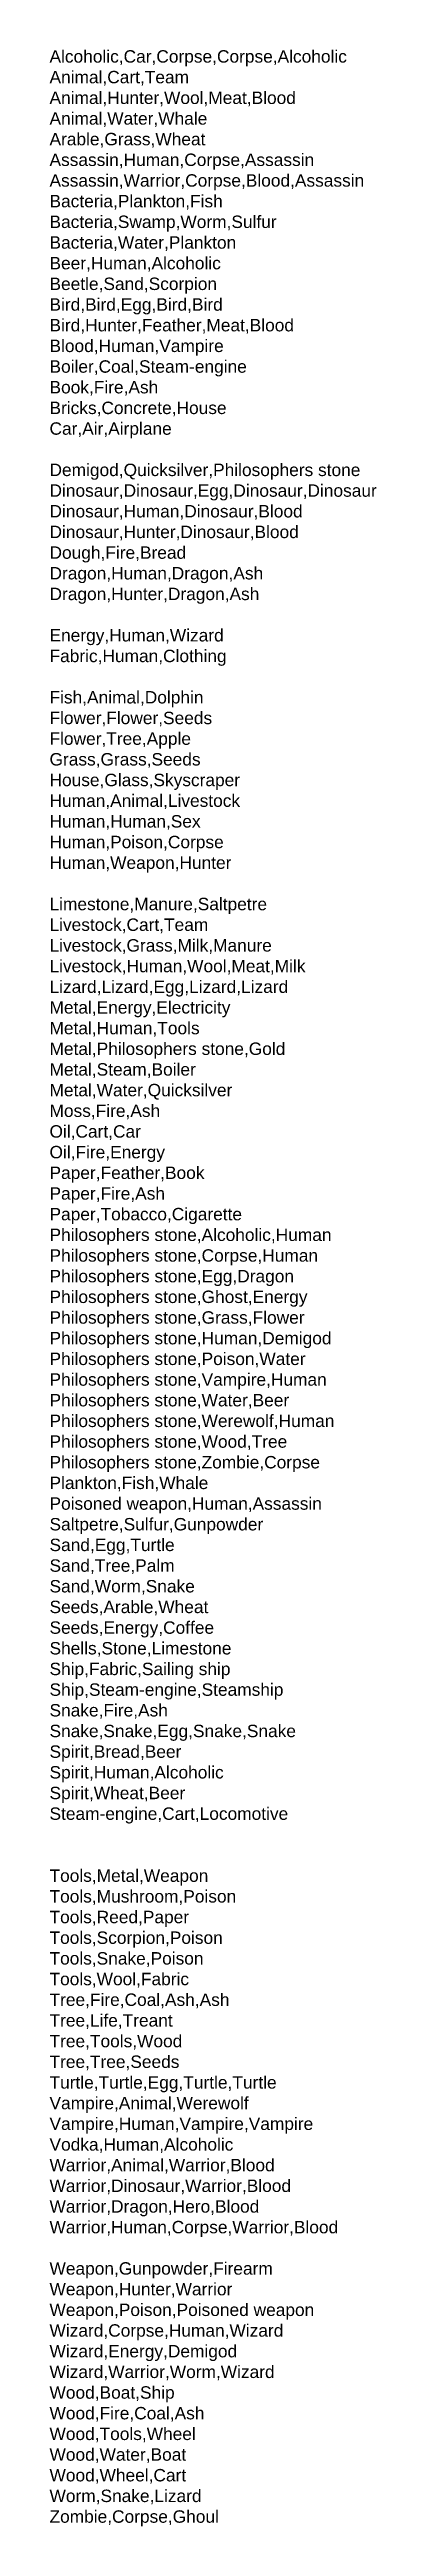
# Model space of a CAD drawing. Header units: millimetres. Extents: x 1066 to 3127, y 223 to 2380.
# Drawn here: x 1066 to 1131.9, y 223.3 to 722.6 of the extents above; entities that cross this region are included whole.
import ezdxf

# ---------------------------------------------------------------- set-up
doc = ezdxf.new("R2010")
doc.units = ezdxf.units.MM
doc.styles.get("Standard").update_dxf_attribs({"font": 'arial.ttf'})

msp = doc.modelspace()

# ---------------------------------------------------------------- texts
at = {"insert": (1065.96, 726.67), "char_height": 2.5, "width": 69.0701, "attachment_point": 1}
msp.add_mtext('\\PAlcoholic,Car,Corpse,Corpse,Alcoholic\\PAnimal,Cart,Team\\PAnimal,Hunter,Wool,Meat,Blood\\PAnimal,Water,Whale\\PArable,Grass,Wheat\\PAssassin,Human,Corpse,Assassin\\PAssassin,Warrior,Corpse,Blood,Assassin\\PBacteria,Plankton,Fish\\PBacteria,Swamp,Worm,Sulfur\\PBacteria,Water,Plankton\\PBeer,Human,Alcoholic\\PBeetle,Sand,Scorpion\\PBird,Bird,Egg,Bird,Bird\\PBird,Hunter,Feather,Meat,Blood\\PBlood,Human,Vampire\\PBoiler,Coal,Steam-engine\\PBook,Fire,Ash\\PBricks,Concrete,House\\PCar,Air,Airplane\\P\\PDemigod,Quicksilver,Philosophers stone\\PDinosaur,Dinosaur,Egg,Dinosaur,Dinosaur\\PDinosaur,Human,Dinosaur,Blood\\PDinosaur,Hunter,Dinosaur,Blood\\PDough,Fire,Bread\\PDragon,Human,Dragon,Ash\\PDragon,Hunter,Dragon,Ash\\P\\PEnergy,Human,Wizard\\PFabric,Human,Clothing\\P\\PFish,Animal,Dolphin\\PFlower,Flower,Seeds\\PFlower,Tree,Apple\\PGrass,Grass,Seeds\\PHouse,Glass,Skyscraper\\PHuman,Animal,Livestock\\PHuman,Human,Sex\\PHuman,Poison,Corpse\\PHuman,Weapon,Hunter\\P\\PLimestone,Manure,Saltpetre\\PLivestock,Cart,Team\\PLivestock,Grass,Milk,Manure\\PLivestock,Human,Wool,Meat,Milk\\PLizard,Lizard,Egg,Lizard,Lizard\\PMetal,Energy,Electricity\\PMetal,Human,Tools\\PMetal,Philosophers stone,Gold\\PMetal,Steam,Boiler\\PMetal,Water,Quicksilver\\PMoss,Fire,Ash\\POil,Cart,Car\\POil,Fire,Energy\\PPaper,Feather,Book\\PPaper,Fire,Ash\\PPaper,Tobacco,Cigarette\\PPhilosophers stone,Alcoholic,Human\\PPhilosophers stone,Corpse,Human\\PPhilosophers stone,Egg,Dragon\\PPhilosophers stone,Ghost,Energy\\PPhilosophers stone,Grass,Flower\\PPhilosophers stone,Human,Demigod\\PPhilosophers stone,Poison,Water\\PPhilosophers stone,Vampire,Human\\PPhilosophers stone,Water,Beer\\PPhilosophers stone,Werewolf,Human\\PPhilosophers stone,Wood,Tree\\PPhilosophers stone,Zombie,Corpse\\PPlankton,Fish,Whale\\PPoisoned weapon,Human,Assassin\\PSaltpetre,Sulfur,Gunpowder\\PSand,Egg,Turtle\\PSand,Tree,Palm\\PSand,Worm,Snake\\PSeeds,Arable,Wheat\\PSeeds,Energy,Coffee\\PShells,Stone,Limestone\\PShip,Fabric,Sailing ship\\PShip,Steam-engine,Steamship\\PSnake,Fire,Ash\\PSnake,Snake,Egg,Snake,Snake\\PSpirit,Bread,Beer\\PSpirit,Human,Alcoholic\\PSpirit,Wheat,Beer\\PSteam-engine,Cart,Locomotive\\P\\P\\PTools,Metal,Weapon\\PTools,Mushroom,Poison\\PTools,Reed,Paper\\PTools,Scorpion,Poison\\PTools,Snake,Poison\\PTools,Wool,Fabric\\PTree,Fire,Coal,Ash,Ash\\PTree,Life,Treant\\PTree,Tools,Wood\\PTree,Tree,Seeds\\PTurtle,Turtle,Egg,Turtle,Turtle\\PVampire,Animal,Werewolf\\PVampire,Human,Vampire,Vampire\\PVodka,Human,Alcoholic\\PWarrior,Animal,Warrior,Blood\\PWarrior,Dinosaur,Warrior,Blood\\PWarrior,Dragon,Hero,Blood\\PWarrior,Human,Corpse,Warrior,Blood\\P\\PWeapon,Gunpowder,Firearm\\PWeapon,Hunter,Warrior\\PWeapon,Poison,Poisoned weapon\\PWizard,Corpse,Human,Wizard\\PWizard,Energy,Demigod\\PWizard,Warrior,Worm,Wizard\\PWood,Boat,Ship\\PWood,Fire,Coal,Ash\\PWood,Tools,Wheel\\PWood,Water,Boat\\PWood,Wheel,Cart\\PWorm,Snake,Lizard\\PZombie,Corpse,Ghoul', dxfattribs=at)

doc.saveas('drawing.dxf')
